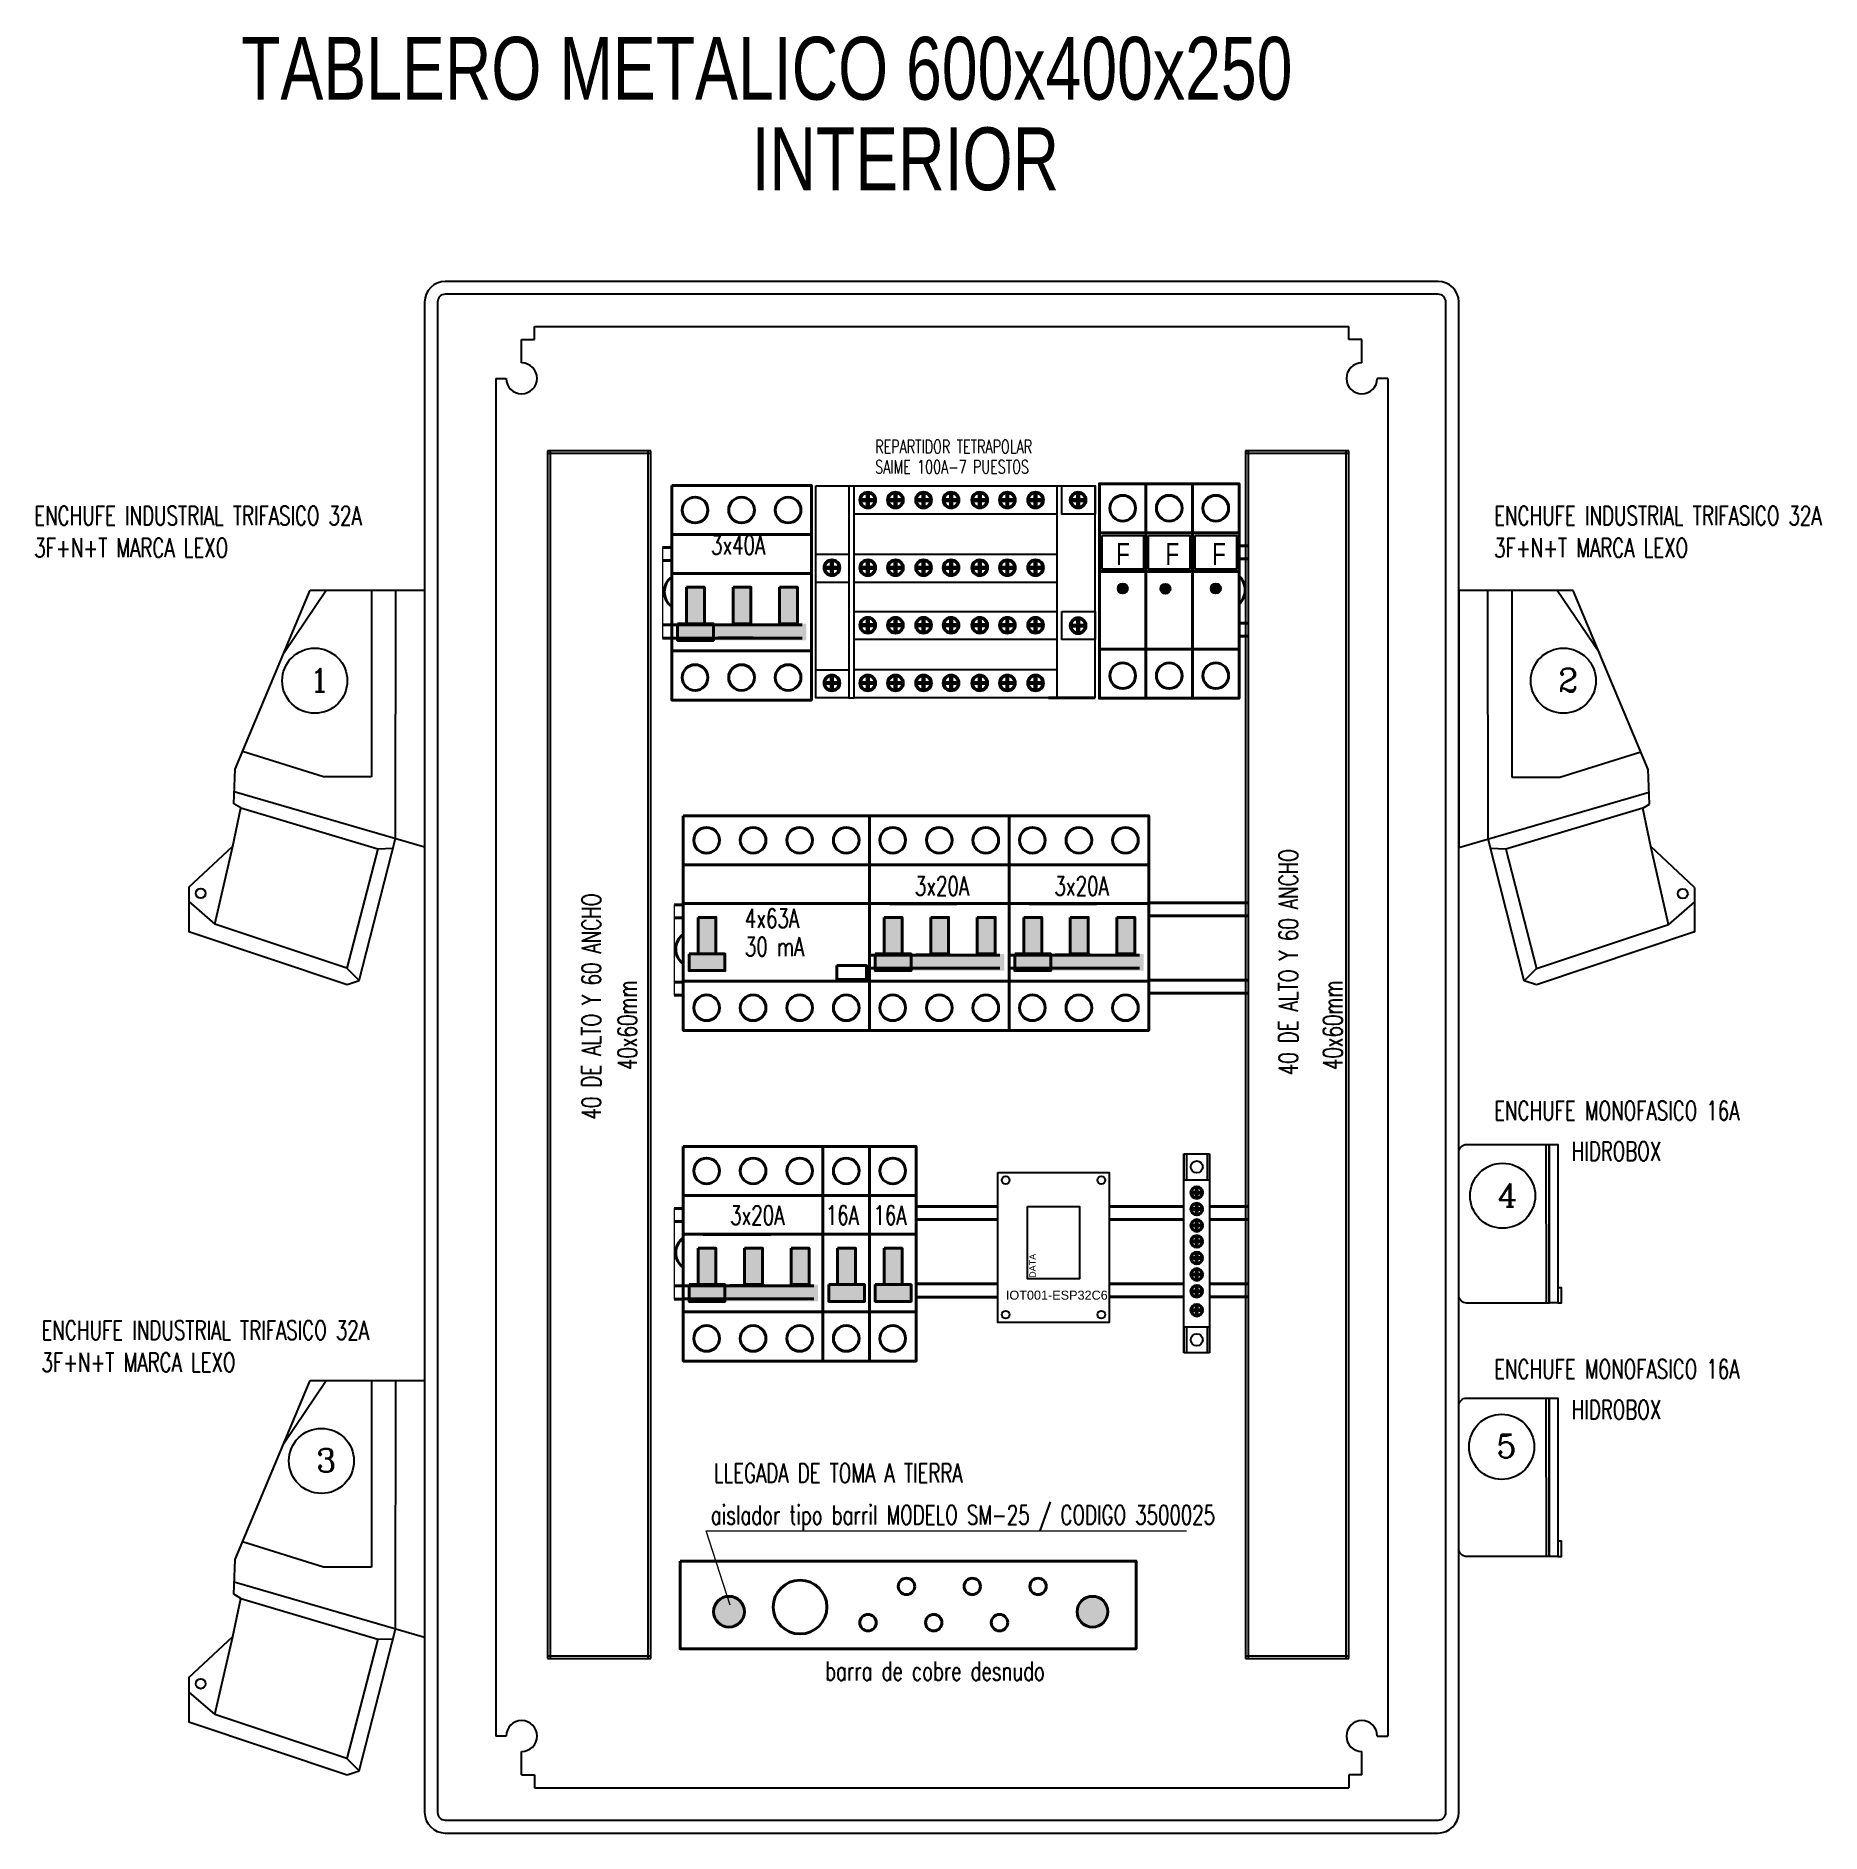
# Model space of a CAD drawing. Header units: millimetres. Extents: x 3529 to 4220, y 2390 to 3085.
import ezdxf

# ---------------------------------------------------------------- set-up
doc = ezdxf.new("R2010")
doc.units = ezdxf.units.MM
for name, color, linetype in [('A-TEXTOS', 1, 'Continuous'), ('Cotas 50', 11, 'Continuous'), ('D-VISTA', 3, 'Continuous'), ('electrico', 2, 'Continuous'), ('L-ARQ-EJES', 8, 'Continuous')]:
    doc.layers.add(name, color=color, linetype=linetype)
for name, color, linetype, lineweight in [('cielo', 3, 'Continuous', 18), ('COTA', 2, 'Continuous', 0), ('E-CANALIZ', 250, 'Continuous', 40)]:
    doc.layers.add(name, color=color, linetype=linetype, lineweight=lineweight)
doc.styles.add('ROMANC', font='romanc')
doc.styles.add('ROMANS', font='romans', dxfattribs={"width": 0.9})
doc.styles.get("Standard").update_dxf_attribs({"font": 'arial.ttf'})
doc.styles.add('Swis721 lt', font='swisscl.ttf')

msp = doc.modelspace()

# ---------------------------------------------------------------- texts
at = {"insert": (3913.29, 2604.7), "char_height": 2.5, "attachment_point": 1, "rotation": 90}
msp.add_mtext_dynamic_manual_height_columns('DATA', width=25.0379, gutter_width=12.5, heights=[0], dxfattribs=at)
at = {"color": 2, "insert": (3904.21, 2599.76), "char_height": 3.5, "attachment_point": 1}
msp.add_mtext_dynamic_manual_height_columns('IOT001-ESP32C6', width=35.7219, gutter_width=12.5, heights=[5.48], dxfattribs=at)
at = {"layer": 'A-TEXTOS', "color": 4, "attachment_point": 1, "style": 'Swis721 lt'}
for s, insert, char_height, width in [('TABLERO METALICO 600x400x250 ', (3608.39, 3084.57), 24.2771, 1473.3463), ('                             INTERIOR ', (3605.2, 3049.56), 24.2771, 1473.3463), ('F', (3946.86, 2888.9), 8.5, 515.6712), ('F', (3965.9, 2888.9), 8.5, 515.6712), ('F', (3983.99, 2888.9), 8.5, 515.6712)]:
    msp.add_mtext(s, dxfattribs=dict(at, insert=insert, char_height=char_height, width=width))
at = {"layer": 'COTA', "style": 'ROMANS', "width": 0.7}
for s, height, p in [('REPARTIDOR TETRAPOLAR', 5.1491, (3853.65, 2923.54)), ('SAIME 100A-7 PUESTOS ', 5.1491, (3853.65, 2915.73)), ('ENCHUFE INDUSTRIAL TRIFASICO 32A', 7.3559, (3528.38, 2895.75)), ('ENCHUFE INDUSTRIAL TRIFASICO 32A', 7.3559, (4093.07, 2895.75)), ('3x40A', 7.356, (3790.16, 2884.46)), ('3F+N+T MARCA LEXO', 7.3559, (3528.38, 2883.32)), ('3F+N+T MARCA LEXO', 7.3559, (4093.07, 2883.32)), ('3x20A', 7.356, (3869.03, 2752.56)), ('3x20A', 7.356, (3923.03, 2752.56)), ('4x63A', 7.356, (3803.26, 2740.03)), ('30 mA', 7.356, (3803.26, 2729.08)), ('ENCHUFE MONOFASICO 16A', 7.3559, (4093.07, 2665.66)), ('HIDROBOX', 7.356, (4123.04, 2649.98)), ('3x20A', 7.356, (3797.57, 2625.26)), ('16A', 7.356, (3834.54, 2625.26)), ('16A', 7.356, (3852.98, 2625.26)), ('ENCHUFE INDUSTRIAL TRIFASICO 32A', 7.3559, (3531.2, 2580.79)), ('3F+N+T MARCA LEXO', 7.3559, (3531.2, 2568.37)), ('ENCHUFE MONOFASICO 16A', 7.3559, (4093.07, 2565.73)), ('HIDROBOX', 7.356, (4123.04, 2550.05)), ('LLEGADA DE TOMA A TIERRA', 7.3559, (3791.24, 2525.54)), ('aislador tipo barril MODELO SM-25 / CODIGO 3500025', 7.3559, (3790.05, 2509.37)), ('barra de cobre desnudo', 7.3559, (3834.3, 2449.03))]:
    msp.add_text(s, height=height, dxfattribs=at).set_placement(p)
for s, height, p in [('40 DE ALTO Y 60 ANCHO', 7.3559, (4017.12, 2683.08)), ('40 DE ALTO Y 60 ANCHO', 7.3559, (3747.52, 2665.93)), ('40x60mm', 7.356, (3761.52, 2685.09)), ('40x60mm', 7.356, (4034.35, 2685.09))]:
    msp.add_text(s, height=height, rotation=90, dxfattribs=at).set_placement(p)
at = {"layer": 'electrico', "char_height": 8.95, "width": 164.2972, "attachment_point": 1, "style": 'ROMANC'}
for s, insert in [('1', (3634.91, 2840.32)), ('2', (4117.87, 2840.32)), ('4', (4094.39, 2641.18)), ('5', (4094.02, 2544.09)), ('3', (3637.5, 2538.63))]:
    msp.add_mtext(s, dxfattribs=dict(at, insert=insert))

# ---------------------------------------------------------------- hatches: boundary and pattern name
at = {"layer": 'D-VISTA', "ltscale": 0.05}
h = msp.add_hatch(color=1, dxfattribs=at)
h.dxf.hatch_style = 1
edge = h.paths.add_edge_path()
edge.add_arc((3949.4, 2871.26), 1.94, 0, 360)
h = msp.add_hatch(color=1, dxfattribs=at)
h.dxf.hatch_style = 1
edge = h.paths.add_edge_path()
edge.add_arc((3965.9, 2871.18), 1.94, 0, 360)
h = msp.add_hatch(color=1, dxfattribs=at)
h.dxf.hatch_style = 1
edge = h.paths.add_edge_path()
edge.add_arc((3985.4, 2871.26), 1.94, 0, 360)
at = {"layer": 'E-CANALIZ', "ltscale": 0.05}
h = msp.add_hatch(color=3, dxfattribs=at)
h.dxf.hatch_style = 1
h.paths.add_polyline_path([(3777.2, 2857.65), (3791.08, 2857.65), (3791.08, 2851.18), (3777.2, 2851.18)])
h.paths.add_polyline_path([(3780.67, 2871.75), (3787.61, 2871.75), (3787.61, 2857.65), (3780.67, 2857.65)])
h = msp.add_hatch(color=3, dxfattribs=at)
h.dxf.hatch_style = 1
h.paths.add_polyline_path([(3777.2, 2857.65), (3795.2, 2857.65), (3795.2, 2851.18), (3777.2, 2851.18)])
h.paths.add_polyline_path([(3780.67, 2871.75), (3787.61, 2871.75), (3787.61, 2857.65), (3780.67, 2857.65)])
h = msp.add_hatch(color=3, dxfattribs=at)
h.dxf.hatch_style = 1
h.paths.add_polyline_path([(3795.2, 2857.65), (3809.08, 2857.65), (3809.08, 2851.18), (3795.2, 2851.18)])
h.paths.add_polyline_path([(3798.67, 2871.75), (3805.61, 2871.75), (3805.61, 2857.65), (3798.67, 2857.65)])
h = msp.add_hatch(color=3, dxfattribs=at)
h.dxf.hatch_style = 1
h.paths.add_polyline_path([(3809.08, 2857.65), (3827.08, 2857.65), (3827.08, 2851.18), (3809.08, 2851.18)])
h.paths.add_polyline_path([(3816.67, 2871.75), (3823.61, 2871.75), (3823.61, 2857.65), (3816.67, 2857.65)])
h = msp.add_hatch(color=3, dxfattribs=at)
h.dxf.hatch_style = 1
h.paths.add_polyline_path([(3781.67, 2729.96), (3795.55, 2729.96), (3795.55, 2723.49), (3781.67, 2723.49)])
h.paths.add_polyline_path([(3785.14, 2744.05), (3792.08, 2744.05), (3792.08, 2729.96), (3785.14, 2729.96)])
h = msp.add_hatch(color=3, dxfattribs=at)
h.dxf.hatch_style = 1
h.paths.add_polyline_path([(3853.67, 2729.96), (3867.55, 2729.96), (3867.55, 2723.49), (3853.67, 2723.49)])
h.paths.add_polyline_path([(3857.14, 2744.05), (3864.08, 2744.05), (3864.08, 2729.96), (3857.14, 2729.96)])
h = msp.add_hatch(color=3, dxfattribs=at)
h.dxf.hatch_style = 1
h.paths.add_polyline_path([(3853.67, 2729.96), (3871.67, 2729.96), (3871.67, 2723.49), (3853.67, 2723.49)])
h.paths.add_polyline_path([(3857.14, 2744.05), (3864.08, 2744.05), (3864.08, 2729.96), (3857.14, 2729.96)])
h = msp.add_hatch(color=3, dxfattribs=at)
h.dxf.hatch_style = 1
h.paths.add_polyline_path([(3871.67, 2729.96), (3885.55, 2729.96), (3885.55, 2723.49), (3871.67, 2723.49)])
h.paths.add_polyline_path([(3875.14, 2744.05), (3882.08, 2744.05), (3882.08, 2729.96), (3875.14, 2729.96)])
h = msp.add_hatch(color=3, dxfattribs=at)
h.dxf.hatch_style = 1
h.paths.add_polyline_path([(3885.55, 2729.96), (3903.55, 2729.96), (3903.55, 2723.49), (3885.55, 2723.49)])
h.paths.add_polyline_path([(3893.14, 2744.05), (3900.08, 2744.05), (3900.08, 2729.96), (3893.14, 2729.96)])
h = msp.add_hatch(color=3, dxfattribs=at)
h.dxf.hatch_style = 1
h.paths.add_polyline_path([(3907.67, 2729.96), (3921.55, 2729.96), (3921.55, 2723.49), (3907.67, 2723.49)])
h.paths.add_polyline_path([(3911.14, 2744.05), (3918.08, 2744.05), (3918.08, 2729.96), (3911.14, 2729.96)])
h = msp.add_hatch(color=3, dxfattribs=at)
h.dxf.hatch_style = 1
h.paths.add_polyline_path([(3907.67, 2729.96), (3925.67, 2729.96), (3925.67, 2723.49), (3907.67, 2723.49)])
h.paths.add_polyline_path([(3911.14, 2744.05), (3918.08, 2744.05), (3918.08, 2729.96), (3911.14, 2729.96)])
h = msp.add_hatch(color=3, dxfattribs=at)
h.dxf.hatch_style = 1
h.paths.add_polyline_path([(3925.67, 2729.96), (3939.55, 2729.96), (3939.55, 2723.49), (3925.67, 2723.49)])
h.paths.add_polyline_path([(3929.14, 2744.05), (3936.08, 2744.05), (3936.08, 2729.96), (3929.14, 2729.96)])
h = msp.add_hatch(color=3, dxfattribs=at)
h.dxf.hatch_style = 1
h.paths.add_polyline_path([(3939.55, 2729.96), (3957.55, 2729.96), (3957.55, 2723.49), (3939.55, 2723.49)])
h.paths.add_polyline_path([(3947.14, 2744.05), (3954.08, 2744.05), (3954.08, 2729.96), (3947.14, 2729.96)])
h = msp.add_hatch(color=3, dxfattribs=at)
h.dxf.hatch_style = 1
h.paths.add_polyline_path([(3781.67, 2602.08), (3795.55, 2602.08), (3795.55, 2595.61), (3781.67, 2595.61)])
h.paths.add_polyline_path([(3785.14, 2616.18), (3792.08, 2616.18), (3792.08, 2602.08), (3785.14, 2602.08)])
h = msp.add_hatch(color=3, dxfattribs=at)
h.dxf.hatch_style = 1
h.paths.add_polyline_path([(3781.67, 2602.08), (3799.67, 2602.08), (3799.67, 2595.61), (3781.67, 2595.61)])
h.paths.add_polyline_path([(3785.14, 2616.18), (3792.08, 2616.18), (3792.08, 2602.08), (3785.14, 2602.08)])
h = msp.add_hatch(color=3, dxfattribs=at)
h.dxf.hatch_style = 1
h.paths.add_polyline_path([(3799.67, 2602.08), (3813.55, 2602.08), (3813.55, 2595.61), (3799.67, 2595.61)])
h.paths.add_polyline_path([(3803.14, 2616.18), (3810.08, 2616.18), (3810.08, 2602.08), (3803.14, 2602.08)])
h = msp.add_hatch(color=3, dxfattribs=at)
h.dxf.hatch_style = 1
h.paths.add_polyline_path([(3813.55, 2602.08), (3831.55, 2602.08), (3831.55, 2595.61), (3813.55, 2595.61)])
h.paths.add_polyline_path([(3821.14, 2616.18), (3828.08, 2616.18), (3828.08, 2602.08), (3821.14, 2602.08)])
h = msp.add_hatch(color=3, dxfattribs=at)
h.dxf.hatch_style = 1
h.paths.add_polyline_path([(3835.67, 2602.08), (3849.55, 2602.08), (3849.55, 2595.61), (3835.67, 2595.61)])
h.paths.add_polyline_path([(3839.14, 2616.18), (3846.08, 2616.18), (3846.08, 2602.08), (3839.14, 2602.08)])
h = msp.add_hatch(color=3, dxfattribs=at)
h.dxf.hatch_style = 1
h.paths.add_polyline_path([(3853.67, 2602.08), (3867.55, 2602.08), (3867.55, 2595.61), (3853.67, 2595.61)])
h.paths.add_polyline_path([(3857.14, 2616.18), (3864.08, 2616.18), (3864.08, 2602.08), (3857.14, 2602.08)])
h = msp.add_hatch(color=6, dxfattribs=at)
h.dxf.hatch_style = 1
edge = h.paths.add_edge_path()
edge.add_arc((3797.1, 2475.6), 5.95, 0, 360)
h = msp.add_hatch(color=6, dxfattribs=at)
h.dxf.hatch_style = 1
edge = h.paths.add_edge_path()
edge.add_arc((3937.7, 2475.6), 5.95, 0, 360)

# ---------------------------------------------------------------- linework, layer by layer
at = {"color": 4}
for points in [[(3901.13, 2645.48), (3944.13, 2645.48), (3944.13, 2587.48), (3901.13, 2587.48)], [(3912.63, 2632.31), (3932.63, 2632.31), (3932.63, 2604.31), (3912.63, 2604.31)]]:
    msp.add_lwpolyline(points, close=True, dxfattribs=at)
at = {"color": 6}
for centre in [(3904.13, 2642.48), (3941.13, 2642.48), (3904.13, 2590.48), (3941.13, 2590.48)]:
    msp.add_circle(centre, 1.5, dxfattribs=at)
at = {"layer": 'cielo', "color": 4, "ltscale": 0.05}
for p, q in [((3940.4, 2911.8), (3940.4, 2828.8)), ((3774.98, 2911.11), (3774.98, 2828.11)), ((3851.45, 2783.41), (3851.45, 2700.41)), ((3905.45, 2783.41), (3905.45, 2700.41)), ((3779.45, 2655.54), (3779.45, 2572.54)), ((3869.45, 2655.54), (3869.45, 2572.54))]:
    msp.add_line(p, q, dxfattribs=at)
at = {"layer": 'cielo', "color": 8, "ltscale": 0.05}
for p, q in [((3771.42, 2887.11), (3771.43, 2852.11)), ((3771.42, 2887.1), (3771.43, 2852.1)), ((3775.89, 2748.98), (3775.89, 2713.98)), ((3775.89, 2631.53), (3775.89, 2596.53)), ((3775.89, 2631.52), (3775.89, 2596.52))]:
    msp.add_line(p, q, dxfattribs=at)
at = {"layer": 'cielo', "color": 5, "ltscale": 0.05}
for p, q in [((3797.57, 2478.18), (3788.23, 2506.91)), ((3788.23, 2506.91), (3974.03, 2506.91))]:
    msp.add_line(p, q, dxfattribs=at)
at = {"layer": 'Cotas 50', "color": 4, "ltscale": 0.05}
for p, q in [((3830.7, 2910.97), (3938.7, 2910.97)), ((3830.7, 2828.97), (3830.7, 2910.97)), ((3938.7, 2828.97), (3938.7, 2910.97))]:
    msp.add_line(p, q, dxfattribs=at)
at = {"layer": 'Cotas 50', "color": 3, "ltscale": 0.05}
for p, q in [((3843.53, 2910.97), (3843.53, 2828.97)), ((3845.53, 2828.97), (3845.53, 2910.97)), ((3923.87, 2910.97), (3923.87, 2828.97)), ((3843.53, 2828.97), (3845.53, 2828.97))]:
    msp.add_line(p, q, dxfattribs=at)
at = {"layer": 'Cotas 50', "color": 30, "ltscale": 0.05}
for points in [[(3845.53, 2910.97), (3923.87, 2910.97), (3923.87, 2900.07), (3845.53, 2900.07)], [(3925.87, 2910.97), (3938.7, 2910.97), (3938.7, 2900.04), (3925.87, 2900.04)], [(3830.7, 2884.51), (3843.53, 2884.51), (3843.53, 2873.57), (3830.7, 2873.57)], [(3845.53, 2884.48), (3923.87, 2884.48), (3923.87, 2873.58), (3845.53, 2873.58)], [(3845.53, 2862.39), (3923.87, 2862.39), (3923.87, 2851.49), (3845.53, 2851.49)], [(3925.87, 2862.41), (3938.7, 2862.41), (3938.7, 2851.48), (3925.87, 2851.48)], [(3830.7, 2839.87), (3843.53, 2839.87), (3843.53, 2828.93), (3830.7, 2828.93)], [(3845.53, 2839.88), (3923.87, 2839.88), (3923.87, 2828.97), (3845.53, 2828.97)]]:
    msp.add_lwpolyline(points, close=True, dxfattribs=at)
at = {"layer": 'D-VISTA', "color": 8, "ltscale": 0.05}
for p, q in [((4071.39, 2990.02), (3687.39, 2990.02)), ((3679.39, 2982.02), (3679.39, 2398.02)), ((3684.39, 2982.02), (3684.39, 2398.02)), ((4071.39, 2985.02), (3687.39, 2985.02)), ((4074.39, 2398.02), (4074.39, 2982.02)), ((4079.39, 2398.02), (4079.39, 2982.02)), ((3774.98, 2852.11), (3774.98, 2887.11)), ((3774.98, 2852.11), (3774.98, 2887.11)), ((3774.98, 2852.11), (3774.98, 2852.11)), ((3774.98, 2852.11), (3774.98, 2852.11)), ((3851.45, 2724.41), (3851.45, 2759.41)), ((3851.45, 2724.41), (3851.45, 2759.41)), ((3905.45, 2724.41), (3905.45, 2759.41)), ((3905.45, 2724.41), (3905.45, 2759.41)), ((3851.45, 2724.41), (3851.45, 2724.41)), ((3851.45, 2724.41), (3851.45, 2724.41)), ((3905.45, 2724.41), (3905.45, 2724.41)), ((3905.45, 2724.41), (3905.45, 2724.41)), ((3779.45, 2596.54), (3779.45, 2631.54)), ((3779.45, 2596.54), (3779.45, 2631.54)), ((3779.45, 2596.54), (3779.45, 2596.54)), ((3779.45, 2596.54), (3779.45, 2596.54)), ((3687.39, 2395.02), (4071.39, 2395.02)), ((3687.39, 2390.02), (4071.39, 2390.02))]:
    msp.add_line(p, q, dxfattribs=at)
at = {"layer": 'D-VISTA', "color": 40, "ltscale": 0.05}
for p, q in [((3716.89, 2958.49), (3716.89, 2967.52)), ((3716.89, 2967.52), (3721.89, 2967.52)), ((3721.89, 2972.52), (4036.89, 2972.52)), ((3721.89, 2967.52), (3721.89, 2972.52)), ((4036.89, 2967.52), (4036.89, 2972.52)), ((4041.89, 2967.52), (4036.89, 2967.52)), ((4041.89, 2958.49), (4041.89, 2967.52)), ((3706.89, 2952.52), (3706.89, 2427.52)), ((3706.89, 2952.52), (3706.89, 2952.52)), ((3706.89, 2952.52), (3710.91, 2952.52)), ((4051.89, 2952.52), (4047.87, 2952.52)), ((4051.89, 2952.52), (4051.89, 2427.52)), ((3828.98, 2887.11), (3828.99, 2852.11)), ((3828.98, 2833.61), (3828.98, 2839.61)), ((3905.45, 2759.41), (3905.45, 2724.41)), ((3959.45, 2759.41), (3959.45, 2724.41)), ((3905.45, 2705.91), (3905.45, 2711.91)), ((3959.45, 2705.91), (3959.45, 2711.91)), ((3869.45, 2643.68), (3869.45, 2650.68)), ((3978.03, 2637.87), (3978.03, 2637.51)), ((3978.03, 2631.48), (3978.03, 2631.11)), ((3978.03, 2625.12), (3978.03, 2624.76)), ((3978.03, 2618.97), (3978.03, 2618.6)), ((3978.03, 2612.55), (3978.03, 2612.19)), ((3978.03, 2606.18), (3978.03, 2605.81)), ((3869.45, 2597.12), (3869.45, 2604.12)), ((3978.03, 2599.7), (3978.03, 2599.33)), ((3978.03, 2592.38), (3978.03, 2592.02)), ((3833.45, 2578.04), (3833.45, 2584.04)), ((3869.45, 2577.69), (3869.45, 2584.69)), ((3710.91, 2427.52), (3706.89, 2427.52)), ((4047.87, 2427.52), (4051.89, 2427.52)), ((3716.89, 2412.52), (3716.89, 2421.54)), ((4041.89, 2412.52), (4041.89, 2421.54)), ((3716.89, 2412.52), (3721.89, 2412.52)), ((3721.89, 2412.52), (3721.89, 2407.52)), ((4041.89, 2412.52), (4036.89, 2412.52)), ((4036.89, 2412.52), (4036.89, 2407.52)), ((3721.89, 2407.52), (4036.89, 2407.52))]:
    msp.add_line(p, q, dxfattribs=at)
at = {"layer": 'D-VISTA', "color": 251, "ltscale": 0.05}
for p, q in [((3766.89, 2924.52), (3726.89, 2924.52)), ((3726.89, 2924.52), (3726.89, 2457.52)), ((3766.89, 2923.52), (3726.89, 2923.52)), ((3727.89, 2924.52), (3727.89, 2457.52)), ((3765.89, 2457.52), (3765.89, 2924.52)), ((3766.89, 2457.52), (3766.89, 2924.52)), ((4036.89, 2924.52), (3996.89, 2924.52)), ((3996.89, 2924.52), (3996.89, 2457.52)), ((4036.89, 2923.52), (3996.89, 2923.52)), ((3997.89, 2924.52), (3997.89, 2457.52)), ((4035.89, 2457.52), (4035.89, 2924.52)), ((4036.89, 2457.52), (4036.89, 2924.52)), ((3774.98, 2852.11), (3774.98, 2852.11)), ((3910.42, 2852.03), (3910.42, 2852.03)), ((3928.42, 2852.03), (3928.42, 2852.03)), ((3996.89, 2784.67), (3996.89, 2744.67)), ((3851.45, 2724.41), (3851.45, 2724.41)), ((3905.45, 2724.41), (3905.45, 2724.41)), ((3779.45, 2596.54), (3779.45, 2596.54)), ((3869.45, 2596.54), (3869.45, 2596.54)), ((3726.89, 2458.52), (3766.89, 2458.52)), ((3726.89, 2457.52), (3766.89, 2457.52)), ((3996.89, 2458.52), (4036.89, 2458.52)), ((3996.89, 2457.52), (4036.89, 2457.52))]:
    msp.add_line(p, q, dxfattribs=at)
at = {"layer": 'D-VISTA', "color": 2, "ltscale": 0.05}
for p, q in [((3828.98, 2833.61), (3828.98, 2905.61)), ((3905.45, 2705.91), (3905.45, 2777.91)), ((3959.45, 2705.91), (3959.45, 2777.91))]:
    msp.add_line(p, q, dxfattribs=at)
at = {"layer": 'D-VISTA', "ltscale": 0.05}
for p, q in [((3973.03, 2652.61), (3983.03, 2652.61)), ((3973.03, 2575.73), (3973.03, 2652.61)), ((3973.03, 2652.61), (3973.03, 2642.61)), ((3973.03, 2652.61), (3974.03, 2652.61)), ((3974.03, 2652.61), (3974.03, 2642.61)), ((3982.03, 2652.61), (3982.03, 2642.61)), ((3982.03, 2652.61), (3983.03, 2652.61)), ((3983.03, 2652.61), (3983.03, 2575.73)), ((3983.03, 2652.61), (3983.03, 2642.61)), ((3973.03, 2642.61), (3983.03, 2642.61)), ((3973.03, 2575.73), (3973.03, 2585.73)), ((3973.03, 2585.73), (3983.03, 2585.73)), ((3973.03, 2585.73), (3973.03, 2575.73)), ((3973.03, 2585.73), (3974.03, 2585.73)), ((3974.03, 2585.73), (3974.03, 2575.73)), ((3982.03, 2585.73), (3982.03, 2575.73)), ((3982.03, 2585.73), (3983.03, 2585.73)), ((3983.03, 2585.73), (3983.03, 2575.73)), ((3983.03, 2575.73), (3973.03, 2575.73))]:
    msp.add_line(p, q, dxfattribs=at)
at = {"layer": 'D-VISTA', "color": 4, "ltscale": 0.05}
for points in [[(3940.4, 2892.8), (3958.4, 2892.8), (3958.4, 2877.8), (3940.4, 2877.8)], [(3941.4, 2891.8), (3957.4, 2891.8), (3957.4, 2878.8), (3941.4, 2878.8)], [(3958.4, 2892.8), (3976.4, 2892.8), (3976.4, 2877.8), (3958.4, 2877.8)], [(3959.4, 2891.8), (3975.4, 2891.8), (3975.4, 2878.8), (3959.4, 2878.8)], [(3976.4, 2892.73), (3994.4, 2892.73), (3994.4, 2877.73), (3976.4, 2877.73)], [(3977.4, 2891.73), (3993.4, 2891.73), (3993.4, 2878.73), (3977.4, 2878.73)]]:
    msp.add_lwpolyline(points, close=True, dxfattribs=at)
at = {"layer": 'D-VISTA', "color": 1, "ltscale": 0.05}
for centre in [(3949.4, 2871.26), (3965.9, 2871.18), (3985.4, 2871.26)]:
    msp.add_circle(centre, 1.94, dxfattribs=at)
at = {"layer": 'D-VISTA', "lineweight": 25, "ltscale": 5}
for centre in [(3636.88, 2835.61), (4119.84, 2835.61), (4096.36, 2636.46), (4095.98, 2539.38), (3639.47, 2533.91)]:
    msp.add_circle(centre, 12.59, dxfattribs=at)
at = {"layer": 'D-VISTA', "color": 251, "ltscale": 0.05}
for centre in [(3978.03, 2647.61), (3978.03, 2580.73)]:
    msp.add_circle(centre, 2.32, dxfattribs=at)
at = {"layer": 'D-VISTA', "color": 8, "ltscale": 0.05}
for centre, radius, start, end in [((3687.39, 2982.02), 8, 90, 180), ((4071.39, 2982.02), 8, 0, 90), ((3687.39, 2982.02), 3, 90, 180), ((4071.39, 2982.02), 3, 0, 90), ((3687.39, 2398.02), 8, 180, 270), ((3687.39, 2398.02), 3, 180, 270), ((4071.39, 2398.02), 8, 270, 0), ((4071.39, 2398.02), 3, 270, 0)]:
    msp.add_arc(centre, radius, start, end, dxfattribs=at)
at = {"layer": 'D-VISTA', "color": 40, "ltscale": 0.05}
for centre, start, end in [((3716.89, 2952.52), 180, 90), ((4041.89, 2952.52), 90, 0), ((3716.89, 2427.52), 270, 180), ((4041.89, 2427.52), 0, 270)]:
    msp.add_arc(centre, 5.98, start, end, dxfattribs=at)
at = {"layer": 'E-CANALIZ', "color": 4, "ltscale": 0.05}
for p, q in [((3940.4, 2911.8), (3940.4, 2828.8)), ((3940.4, 2911.8), (3940.4, 2892.8)), ((3958.4, 2911.8), (3958.4, 2892.8)), ((3958.4, 2911.8), (3958.4, 2892.8)), ((3958.4, 2911.8), (3958.4, 2828.8)), ((3958.4, 2911.8), (3958.4, 2892.8)), ((3976.4, 2911.8), (3976.4, 2892.8)), ((3976.4, 2911.8), (3976.4, 2892.8)), ((3976.4, 2911.8), (3976.4, 2828.8)), ((3976.4, 2911.8), (3976.4, 2892.8)), ((3976.4, 2911.8), (3976.4, 2828.8)), ((3976.4, 2911.8), (3976.4, 2828.8)), ((3976.4, 2911.8), (3976.4, 2892.8)), ((3994.4, 2911.8), (3994.4, 2892.8)), ((3994.4, 2911.8), (3994.4, 2892.8)), ((3994.4, 2911.8), (3994.4, 2828.8)), ((3994.4, 2911.8), (3994.4, 2892.8)), ((3994.4, 2911.8), (3994.4, 2892.8)), ((3994.4, 2911.8), (3994.4, 2892.8)), ((3994.4, 2911.8), (3994.4, 2828.8)), ((3994.4, 2911.8), (3994.4, 2892.8)), ((3994.4, 2911.8), (3994.4, 2892.8)), ((3994.4, 2911.8), (3994.4, 2892.8)), ((3994.4, 2911.8), (3994.4, 2828.8)), ((3994.4, 2911.8), (3994.4, 2892.8)), ((3994.4, 2911.8), (3994.4, 2828.8)), ((3994.4, 2911.8), (3994.4, 2892.8)), ((3994.4, 2911.8), (3994.4, 2892.8)), ((3994.4, 2911.8), (3994.4, 2828.8)), ((3994.4, 2911.8), (3994.4, 2892.8)), ((3994.4, 2911.8), (3994.4, 2828.8)), ((3774.98, 2911.11), (3774.98, 2828.11)), ((3774.98, 2911.11), (3774.98, 2892.11)), ((3774.98, 2911.11), (3774.98, 2892.11)), ((3774.98, 2911.11), (3774.98, 2892.11)), ((3774.98, 2911.11), (3774.98, 2892.11)), ((3774.98, 2911.11), (3792.98, 2911.11)), ((3828.98, 2911.11), (3828.98, 2828.11)), ((3828.98, 2911.11), (3828.98, 2892.11)), ((3828.98, 2911.11), (3828.98, 2828.11)), ((3828.98, 2911.11), (3828.98, 2892.11)), ((3828.98, 2911.11), (3828.98, 2892.11)), ((3828.98, 2911.11), (3828.98, 2828.11)), ((3828.98, 2911.11), (3828.98, 2892.11)), ((3828.98, 2911.11), (3828.98, 2828.11)), ((3828.98, 2911.11), (3828.98, 2892.11)), ((3828.98, 2911.11), (3828.98, 2892.11)), ((3828.98, 2911.11), (3828.98, 2828.11)), ((3828.98, 2911.11), (3828.98, 2892.11)), ((3828.98, 2911.11), (3828.98, 2892.11)), ((3828.98, 2911.11), (3828.98, 2892.11)), ((3828.98, 2911.11), (3828.98, 2892.11)), ((3828.98, 2911.11), (3828.98, 2892.11)), ((3828.98, 2911.11), (3828.98, 2828.11)), ((3828.98, 2911.11), (3828.98, 2892.11)), ((3774.98, 2892.11), (3792.98, 2892.11)), ((3774.98, 2892.11), (3774.98, 2877.11)), ((3774.98, 2892.11), (3792.98, 2892.11)), ((3792.98, 2892.11), (3810.98, 2892.11)), ((3810.98, 2892.11), (3828.98, 2892.11)), ((3828.98, 2892.11), (3828.98, 2877.11)), ((3828.98, 2892.11), (3828.98, 2877.11)), ((3828.98, 2892.11), (3828.98, 2877.11)), ((3828.98, 2892.11), (3828.98, 2877.11)), ((3828.98, 2892.11), (3828.98, 2877.11)), ((3828.98, 2892.11), (3828.98, 2877.11)), ((3828.98, 2892.11), (3828.98, 2877.11)), ((3940.4, 2892.8), (3958.4, 2892.8)), ((3940.4, 2892.8), (3940.4, 2877.8)), ((3958.4, 2892.8), (3958.4, 2877.8)), ((3958.4, 2892.8), (3976.4, 2892.8)), ((3958.4, 2892.8), (3958.4, 2877.8)), ((3976.4, 2892.8), (3976.4, 2877.8)), ((3976.4, 2892.8), (3976.4, 2877.8)), ((3976.4, 2892.8), (3994.4, 2892.8)), ((3976.4, 2892.8), (3976.4, 2877.8)), ((3994.4, 2892.8), (3994.4, 2877.8)), ((3994.4, 2892.8), (3994.4, 2877.8)), ((3994.4, 2892.8), (3994.4, 2877.8)), ((3994.4, 2892.8), (3994.4, 2877.8)), ((3994.4, 2892.8), (3994.4, 2877.8)), ((3994.4, 2892.8), (3994.4, 2877.8)), ((3994.4, 2892.8), (3994.4, 2877.8)), ((3994.4, 2892.8), (3994.4, 2877.8)), ((3774.98, 2877.11), (3792.98, 2877.11)), ((3774.98, 2877.11), (3774.98, 2828.11)), ((3774.98, 2877.11), (3792.98, 2877.11)), ((3792.98, 2877.11), (3810.98, 2877.11)), ((3810.98, 2877.11), (3828.98, 2877.11)), ((3828.98, 2877.11), (3828.98, 2828.11)), ((3828.98, 2877.11), (3828.98, 2828.11)), ((3828.98, 2877.11), (3828.98, 2828.11)), ((3828.98, 2877.11), (3828.98, 2828.11)), ((3940.4, 2877.8), (3958.4, 2877.8)), ((3958.4, 2877.8), (3958.4, 2828.8)), ((3958.4, 2877.8), (3976.4, 2877.8)), ((3976.4, 2877.8), (3976.4, 2828.8)), ((3976.4, 2877.8), (3994.4, 2877.8)), ((3994.4, 2877.8), (3994.4, 2828.8)), ((3994.4, 2877.8), (3994.4, 2828.8)), ((3994.4, 2877.8), (3994.4, 2828.8)), ((3994.4, 2877.8), (3994.4, 2828.8)), ((3920.7, 2828.97), (3938.7, 2828.97)), ((3920.7, 2828.97), (3938.7, 2828.97)), ((3940.4, 2828.8), (3958.4, 2828.8)), ((3958.4, 2828.8), (3976.4, 2828.8)), ((3976.4, 2828.8), (3994.4, 2828.8)), ((3774.98, 2828.11), (3792.98, 2828.11)), ((3774.98, 2828.11), (3792.98, 2828.11)), ((3792.98, 2828.11), (3810.98, 2828.11)), ((3810.98, 2828.11), (3828.98, 2828.11)), ((3779.45, 2783.41), (3779.45, 2700.41)), ((3779.45, 2783.41), (3779.45, 2764.41)), ((3779.45, 2783.41), (3779.45, 2700.41)), ((3779.45, 2783.41), (3779.45, 2764.41)), ((3779.45, 2783.41), (3779.45, 2764.41)), ((3779.45, 2783.41), (3779.45, 2700.41)), ((3779.45, 2783.41), (3779.45, 2764.41)), ((3779.45, 2783.41), (3779.45, 2700.41)), ((3779.45, 2783.41), (3779.45, 2764.41)), ((3779.45, 2783.41), (3779.45, 2764.41)), ((3779.45, 2783.41), (3779.45, 2700.41)), ((3779.45, 2783.41), (3779.45, 2764.41)), ((3779.45, 2783.41), (3779.45, 2764.41)), ((3779.45, 2783.41), (3779.45, 2764.41)), ((3779.45, 2783.41), (3779.45, 2764.41)), ((3779.45, 2783.41), (3779.45, 2764.41)), ((3779.45, 2783.41), (3779.45, 2700.41)), ((3779.45, 2783.41), (3779.45, 2764.41)), ((3851.45, 2783.41), (3851.45, 2764.41)), ((3851.45, 2783.41), (3851.45, 2764.41)), ((3851.45, 2783.41), (3851.45, 2700.41)), ((3851.45, 2783.41), (3851.45, 2764.41)), ((3851.45, 2783.41), (3851.45, 2764.41)), ((3851.45, 2783.41), (3851.45, 2764.41)), ((3851.45, 2783.41), (3851.45, 2700.41)), ((3851.45, 2783.41), (3851.45, 2764.41)), ((3851.45, 2783.41), (3851.45, 2700.41)), ((3851.45, 2783.41), (3851.45, 2764.41)), ((3851.45, 2783.41), (3851.45, 2764.41)), ((3851.45, 2783.41), (3851.45, 2764.41)), ((3851.45, 2783.41), (3851.45, 2764.41)), ((3851.45, 2783.41), (3869.45, 2783.41)), ((3905.45, 2783.41), (3905.45, 2700.41)), ((3905.45, 2783.41), (3905.45, 2764.41)), ((3905.45, 2783.41), (3905.45, 2700.41)), ((3905.45, 2783.41), (3905.45, 2764.41)), ((3905.45, 2783.41), (3905.45, 2764.41)), ((3905.45, 2783.41), (3905.45, 2700.41)), ((3905.45, 2783.41), (3905.45, 2764.41)), ((3905.45, 2783.41), (3905.45, 2700.41)), ((3905.45, 2783.41), (3905.45, 2764.41)), ((3905.45, 2783.41), (3905.45, 2764.41)), ((3905.45, 2783.41), (3905.45, 2700.41)), ((3905.45, 2783.41), (3905.45, 2764.41)), ((3905.45, 2783.41), (3905.45, 2764.41)), ((3905.45, 2783.41), (3905.45, 2764.41)), ((3905.45, 2783.41), (3905.45, 2764.41)), ((3905.45, 2783.41), (3905.45, 2764.41)), ((3905.45, 2783.41), (3905.45, 2700.41)), ((3905.45, 2783.41), (3905.45, 2764.41)), ((3905.45, 2783.41), (3905.45, 2700.41)), ((3905.45, 2783.41), (3905.45, 2764.41)), ((3905.45, 2783.41), (3905.45, 2764.41)), ((3905.45, 2783.41), (3905.45, 2764.41)), ((3905.45, 2783.41), (3905.45, 2764.41)), ((3905.45, 2783.41), (3923.45, 2783.41)), ((3959.45, 2783.41), (3959.45, 2700.41)), ((3959.45, 2783.41), (3959.45, 2764.41)), ((3959.45, 2783.41), (3959.45, 2700.41)), ((3959.45, 2783.41), (3959.45, 2764.41)), ((3959.45, 2783.41), (3959.45, 2764.41)), ((3959.45, 2783.41), (3959.45, 2700.41)), ((3959.45, 2783.41), (3959.45, 2764.41)), ((3959.45, 2783.41), (3959.45, 2700.41)), ((3959.45, 2783.41), (3959.45, 2764.41)), ((3959.45, 2783.41), (3959.45, 2764.41)), ((3959.45, 2783.41), (3959.45, 2700.41)), ((3959.45, 2783.41), (3959.45, 2764.41)), ((3959.45, 2783.41), (3959.45, 2764.41)), ((3959.45, 2783.41), (3959.45, 2764.41)), ((3959.45, 2783.41), (3959.45, 2764.41)), ((3959.45, 2783.41), (3959.45, 2764.41)), ((3959.45, 2783.41), (3959.45, 2700.41)), ((3959.45, 2783.41), (3959.45, 2764.41)), ((3779.45, 2764.41), (3779.45, 2749.41)), ((3779.45, 2764.41), (3779.45, 2749.41)), ((3779.45, 2764.41), (3779.45, 2749.41)), ((3779.45, 2764.41), (3779.45, 2749.41)), ((3779.45, 2764.41), (3779.45, 2749.41)), ((3779.45, 2764.41), (3779.45, 2749.41)), ((3779.45, 2764.41), (3779.45, 2749.41)), ((3779.45, 2764.41), (3779.45, 2749.41)), ((3779.45, 2764.41), (3797.45, 2764.41)), ((3797.45, 2764.41), (3815.45, 2764.41)), ((3815.45, 2764.41), (3833.45, 2764.41)), ((3833.45, 2764.41), (3851.45, 2764.41)), ((3851.45, 2764.41), (3851.45, 2749.41)), ((3851.45, 2764.41), (3851.45, 2749.41)), ((3851.45, 2764.41), (3851.45, 2749.41)), ((3851.45, 2764.41), (3851.45, 2749.41)), ((3851.45, 2764.41), (3869.45, 2764.41)), ((3851.45, 2764.41), (3851.45, 2749.41)), ((3851.45, 2764.41), (3869.45, 2764.41)), ((3869.45, 2764.41), (3887.45, 2764.41)), ((3887.45, 2764.41), (3905.45, 2764.41)), ((3905.45, 2764.41), (3905.45, 2749.41)), ((3905.45, 2764.41), (3905.45, 2749.41)), ((3905.45, 2764.41), (3905.45, 2749.41)), ((3905.45, 2764.41), (3905.45, 2749.41)), ((3905.45, 2764.41), (3905.45, 2749.41)), ((3905.45, 2764.41), (3905.45, 2749.41)), ((3905.45, 2764.41), (3905.45, 2749.41)), ((3905.45, 2764.41), (3923.45, 2764.41)), ((3905.45, 2764.41), (3905.45, 2749.41)), ((3905.45, 2764.41), (3923.45, 2764.41)), ((3923.45, 2764.41), (3941.45, 2764.41)), ((3941.45, 2764.41), (3959.45, 2764.41)), ((3959.45, 2764.41), (3959.45, 2749.41)), ((3959.45, 2764.41), (3959.45, 2749.41)), ((3959.45, 2764.41), (3959.45, 2749.41)), ((3959.45, 2764.41), (3959.45, 2749.41)), ((3959.45, 2764.41), (3959.45, 2749.41)), ((3959.45, 2764.41), (3959.45, 2749.41)), ((3959.45, 2764.41), (3959.45, 2749.41)), ((3779.45, 2749.41), (3779.45, 2700.41)), ((3779.45, 2749.41), (3779.45, 2700.41)), ((3779.45, 2749.41), (3779.45, 2700.41)), ((3779.45, 2749.41), (3779.45, 2700.41)), ((3779.45, 2749.41), (3797.45, 2749.41)), ((3797.45, 2749.41), (3815.45, 2749.41)), ((3815.45, 2749.41), (3833.45, 2749.41)), ((3833.45, 2749.41), (3851.45, 2749.41)), ((3851.45, 2749.41), (3851.45, 2700.41)), ((3851.45, 2749.41), (3851.45, 2700.41)), ((3851.45, 2749.41), (3869.45, 2749.41)), ((3851.45, 2749.41), (3851.45, 2700.41)), ((3851.45, 2749.41), (3869.45, 2749.41)), ((3869.45, 2749.41), (3887.45, 2749.41)), ((3887.45, 2749.41), (3905.45, 2749.41)), ((3905.45, 2749.41), (3905.45, 2700.41)), ((3905.45, 2749.41), (3905.45, 2700.41)), ((3905.45, 2749.41), (3905.45, 2700.41)), ((3905.45, 2749.41), (3905.45, 2700.41)), ((3905.45, 2749.41), (3923.45, 2749.41)), ((3905.45, 2749.41), (3905.45, 2700.41)), ((3905.45, 2749.41), (3923.45, 2749.41)), ((3923.45, 2749.41), (3941.45, 2749.41)), ((3941.45, 2749.41), (3959.45, 2749.41)), ((3959.45, 2749.41), (3959.45, 2700.41)), ((3959.45, 2749.41), (3959.45, 2700.41)), ((3959.45, 2749.41), (3959.45, 2700.41)), ((3959.45, 2749.41), (3959.45, 2700.41)), ((3779.45, 2700.41), (3797.45, 2700.41)), ((3797.45, 2700.41), (3815.45, 2700.41)), ((3815.45, 2700.41), (3833.45, 2700.41)), ((3833.45, 2700.41), (3851.45, 2700.41)), ((3851.45, 2700.41), (3869.45, 2700.41)), ((3851.45, 2700.41), (3869.45, 2700.41)), ((3869.45, 2700.41), (3887.45, 2700.41)), ((3887.45, 2700.41), (3905.45, 2700.41)), ((3905.45, 2700.41), (3923.45, 2700.41)), ((3905.45, 2700.41), (3923.45, 2700.41)), ((3923.45, 2700.41), (3941.45, 2700.41)), ((3941.45, 2700.41), (3959.45, 2700.41)), ((3779.45, 2655.54), (3779.45, 2572.54)), ((3779.45, 2655.54), (3779.45, 2636.54)), ((3779.45, 2655.54), (3779.45, 2636.54)), ((3779.45, 2655.54), (3779.45, 2636.54)), ((3779.45, 2655.54), (3779.45, 2636.54)), ((3779.45, 2655.54), (3797.45, 2655.54)), ((3833.45, 2655.54), (3833.45, 2572.54)), ((3833.45, 2655.54), (3833.45, 2636.54)), ((3833.45, 2655.54), (3833.45, 2572.54)), ((3833.45, 2655.54), (3833.45, 2636.54)), ((3833.45, 2655.54), (3833.45, 2636.54)), ((3833.45, 2655.54), (3833.45, 2572.54)), ((3833.45, 2655.54), (3833.45, 2636.54)), ((3833.45, 2655.54), (3833.45, 2572.54)), ((3833.45, 2655.54), (3833.45, 2636.54)), ((3833.45, 2655.54), (3833.45, 2636.54)), ((3833.45, 2655.54), (3833.45, 2572.54)), ((3833.45, 2655.54), (3833.45, 2636.54)), ((3833.45, 2655.54), (3833.45, 2636.54)), ((3833.45, 2655.54), (3833.45, 2636.54)), ((3833.45, 2655.54), (3833.45, 2636.54)), ((3833.45, 2655.54), (3833.45, 2636.54)), ((3833.45, 2655.54), (3833.45, 2572.54)), ((3833.45, 2655.54), (3833.45, 2636.54)), ((3869.45, 2655.54), (3869.45, 2572.54)), ((3869.45, 2655.54), (3869.45, 2636.54)), ((3869.45, 2655.54), (3869.45, 2572.54)), ((3869.45, 2655.54), (3869.45, 2636.54)), ((3869.45, 2655.54), (3869.45, 2636.54)), ((3869.45, 2655.54), (3869.45, 2572.54)), ((3869.45, 2655.54), (3869.45, 2636.54)), ((3869.45, 2655.54), (3869.45, 2636.54)), ((3869.45, 2655.54), (3869.45, 2636.54)), ((3869.45, 2655.54), (3869.45, 2636.54)), ((3869.45, 2655.54), (3869.45, 2636.54)), ((3869.45, 2655.54), (3869.45, 2572.54)), ((3869.45, 2655.54), (3869.45, 2636.54)), ((3869.45, 2655.54), (3869.45, 2572.54)), ((3869.45, 2655.54), (3869.45, 2636.54)), ((3869.45, 2655.54), (3869.45, 2636.54)), ((3869.45, 2655.54), (3869.45, 2572.54)), ((3869.45, 2655.54), (3869.45, 2636.54)), ((3869.45, 2655.54), (3869.45, 2572.54)), ((3869.45, 2655.54), (3869.45, 2572.54)), ((3869.45, 2655.54), (3869.45, 2636.54)), ((3869.45, 2655.54), (3869.45, 2636.54)), ((3869.45, 2655.54), (3869.45, 2572.54)), ((3869.45, 2655.54), (3869.45, 2636.54)), ((3869.45, 2655.54), (3869.45, 2636.54)), ((3869.45, 2655.54), (3869.45, 2636.54)), ((3869.45, 2655.54), (3869.45, 2636.54)), ((3869.45, 2655.54), (3869.45, 2636.54)), ((3869.45, 2655.54), (3869.45, 2572.54)), ((3869.45, 2655.54), (3869.45, 2636.54)), ((3869.45, 2655.54), (3869.45, 2572.54)), ((3869.45, 2655.54), (3869.45, 2636.54)), ((3869.45, 2655.54), (3869.45, 2636.54)), ((3869.45, 2655.54), (3869.45, 2572.54)), ((3869.45, 2655.54), (3869.45, 2636.54)), ((3869.45, 2655.54), (3869.45, 2572.54)), ((3779.45, 2636.54), (3797.45, 2636.54)), ((3779.45, 2636.54), (3779.45, 2621.54)), ((3779.45, 2636.54), (3797.45, 2636.54)), ((3797.45, 2636.54), (3815.45, 2636.54)), ((3815.45, 2636.54), (3833.45, 2636.54)), ((3833.45, 2636.54), (3851.45, 2636.54)), ((3833.45, 2636.54), (3833.45, 2621.54)), ((3833.45, 2636.54), (3833.45, 2621.54)), ((3833.45, 2636.54), (3833.45, 2621.54)), ((3833.45, 2636.54), (3833.45, 2621.54)), ((3833.45, 2636.54), (3833.45, 2621.54)), ((3833.45, 2636.54), (3833.45, 2621.54)), ((3833.45, 2636.54), (3833.45, 2621.54)), ((3851.45, 2636.54), (3869.45, 2636.54)), ((3869.45, 2636.54), (3869.45, 2621.54)), ((3869.45, 2636.54), (3869.45, 2621.54)), ((3869.45, 2636.54), (3869.45, 2621.54)), ((3869.45, 2636.54), (3869.45, 2621.54)), ((3869.45, 2636.54), (3869.45, 2621.54)), ((3869.45, 2636.54), (3869.45, 2621.54)), ((3869.45, 2636.54), (3869.45, 2621.54)), ((3869.45, 2636.54), (3869.45, 2621.54)), ((3869.45, 2636.54), (3869.45, 2621.54)), ((3869.45, 2636.54), (3869.45, 2621.54)), ((3869.45, 2636.54), (3869.45, 2621.54)), ((3869.45, 2636.54), (3869.45, 2621.54)), ((3869.45, 2636.54), (3869.45, 2621.54)), ((3869.45, 2636.54), (3869.45, 2621.54)), ((3869.45, 2636.54), (3869.45, 2621.54)), ((3779.45, 2621.54), (3797.45, 2621.54)), ((3779.45, 2621.54), (3779.45, 2572.54)), ((3779.45, 2621.54), (3797.45, 2621.54)), ((3797.45, 2621.54), (3815.45, 2621.54)), ((3815.45, 2621.54), (3833.45, 2621.54)), ((3833.45, 2621.54), (3851.45, 2621.54)), ((3833.45, 2621.54), (3833.45, 2572.54)), ((3833.45, 2621.54), (3833.45, 2572.54)), ((3833.45, 2621.54), (3833.45, 2572.54)), ((3833.45, 2621.54), (3833.45, 2572.54)), ((3851.45, 2621.54), (3869.45, 2621.54)), ((3869.45, 2621.54), (3869.45, 2572.54)), ((3869.45, 2621.54), (3869.45, 2572.54)), ((3869.45, 2621.54), (3869.45, 2572.54)), ((3869.45, 2621.54), (3869.45, 2572.54)), ((3869.45, 2621.54), (3869.45, 2572.54)), ((3869.45, 2621.54), (3869.45, 2572.54)), ((3869.45, 2621.54), (3869.45, 2572.54)), ((3869.45, 2621.54), (3869.45, 2572.54)), ((3779.45, 2572.54), (3797.45, 2572.54)), ((3779.45, 2572.54), (3797.45, 2572.54)), ((3797.45, 2572.54), (3815.45, 2572.54)), ((3815.45, 2572.54), (3833.45, 2572.54)), ((3833.45, 2572.54), (3851.45, 2572.54)), ((3851.45, 2572.54), (3869.45, 2572.54))]:
    msp.add_line(p, q, dxfattribs=at)
at = {"layer": 'E-CANALIZ', "color": 250, "ltscale": 0.05}
for p, q in [((3774.98, 2894.11), (3774.98, 2845.11)), ((3940.4, 2894.8), (3940.4, 2845.8)), ((3976.4, 2894.8), (3976.4, 2845.8)), ((3851.45, 2766.41), (3851.45, 2717.41)), ((3905.45, 2766.41), (3905.45, 2717.41)), ((3779.45, 2638.54), (3779.45, 2589.54)), ((3869.45, 2638.54), (3869.45, 2589.54))]:
    msp.add_line(p, q, dxfattribs=at)
at = {"layer": 'E-CANALIZ', "color": 8, "ltscale": 0.05}
for p, q in [((3771.42, 2887.11), (3774.98, 2887.11)), ((3771.42, 2887.1), (3774.98, 2887.1)), ((3782.7, 2877.05), (3808.83, 2877.05)), ((3775.89, 2748.98), (3779.45, 2748.98)), ((3859.16, 2749.35), (3885.3, 2749.35)), ((3913.16, 2749.35), (3939.3, 2749.35)), ((3775.89, 2631.53), (3779.45, 2631.53)), ((3775.89, 2631.52), (3779.45, 2631.52)), ((3787.16, 2621.47), (3813.3, 2621.47))]:
    msp.add_line(p, q, dxfattribs=at)
at = {"layer": 'E-CANALIZ', "color": 4, "ltscale": 0.05}
for points in [[(3958.4, 2877.8), (3958.4, 2828.8), (3940.4, 2828.8), (3940.4, 2911.8), (3958.4, 2911.8), (3958.4, 2892.8)], [(3976.4, 2877.8), (3976.4, 2828.8), (3958.4, 2828.8), (3958.4, 2911.8), (3976.4, 2911.8), (3976.4, 2892.8)], [(3994.4, 2877.8), (3994.4, 2828.8), (3976.4, 2828.8), (3976.4, 2911.8), (3994.4, 2911.8), (3994.4, 2892.8)], [(3851.45, 2655.54), (3851.45, 2572.54), (3833.45, 2572.54), (3833.45, 2655.54), (3851.45, 2655.54), (3851.45, 2655.54)], [(3869.45, 2655.54), (3869.45, 2572.54), (3851.45, 2572.54), (3851.45, 2655.54), (3869.45, 2655.54), (3869.45, 2655.54)]]:
    msp.add_lwpolyline(points, dxfattribs=at)
for points in [[(3940.4, 2911.8), (3958.4, 2911.8), (3958.4, 2892.8), (3940.4, 2892.8)], [(3958.4, 2911.8), (3976.4, 2911.8), (3976.4, 2892.8), (3958.4, 2892.8)], [(3976.4, 2911.8), (3994.4, 2911.8), (3994.4, 2892.8), (3976.4, 2892.8)], [(3774.98, 2911.11), (3828.98, 2911.11), (3828.98, 2892.11), (3774.98, 2892.11)], [(3774.98, 2847.11), (3828.98, 2847.11), (3828.98, 2828.11), (3774.98, 2828.11)], [(3940.4, 2847.8), (3958.4, 2847.8), (3958.4, 2828.8), (3940.4, 2828.8)], [(3958.4, 2847.8), (3976.4, 2847.8), (3976.4, 2828.8), (3958.4, 2828.8)], [(3976.4, 2847.8), (3994.4, 2847.8), (3994.4, 2828.8), (3976.4, 2828.8)], [(3779.45, 2783.41), (3851.45, 2783.41), (3851.45, 2700.41), (3779.45, 2700.41)], [(3851.45, 2783.41), (3905.45, 2783.41), (3905.45, 2764.41), (3851.45, 2764.41)], [(3905.45, 2783.41), (3959.45, 2783.41), (3959.45, 2764.41), (3905.45, 2764.41)], [(3838.76, 2725.47), (3850.3, 2725.47), (3850.3, 2720.12), (3838.76, 2720.12)], [(3779.45, 2719.41), (3851.45, 2719.41), (3851.45, 2700.41), (3779.45, 2700.41)], [(3851.45, 2719.41), (3905.45, 2719.41), (3905.45, 2700.41), (3851.45, 2700.41)], [(3905.45, 2719.41), (3959.45, 2719.41), (3959.45, 2700.41), (3905.45, 2700.41)], [(3779.45, 2655.54), (3833.45, 2655.54), (3833.45, 2636.54), (3779.45, 2636.54)], [(3833.45, 2655.54), (3851.45, 2655.54), (3851.45, 2636.54), (3833.45, 2636.54)], [(3851.45, 2655.54), (3869.45, 2655.54), (3869.45, 2636.54), (3851.45, 2636.54)], [(3779.45, 2591.54), (3833.45, 2591.54), (3833.45, 2572.54), (3779.45, 2572.54)], [(3833.45, 2591.54), (3851.45, 2591.54), (3851.45, 2572.54), (3833.45, 2572.54)], [(3851.45, 2591.54), (3869.45, 2591.54), (3869.45, 2572.54), (3851.45, 2572.54)]]:
    msp.add_lwpolyline(points, close=True, dxfattribs=at)
at = {"layer": 'E-CANALIZ', "color": 30, "ltscale": 0.05}
for points in [[(3853.58, 2905.71), (3853.58, 2905.22), (3848, 2905.22), (3848, 2905.71)], [(3850.54, 2908.27), (3851.03, 2908.27), (3851.03, 2902.69), (3850.54, 2902.69)], [(3864.3, 2905.71), (3864.3, 2905.22), (3858.72, 2905.22), (3858.72, 2905.71)], [(3861.27, 2908.27), (3861.76, 2908.27), (3861.76, 2902.69), (3861.27, 2902.69)], [(3875.14, 2905.71), (3875.14, 2905.22), (3869.56, 2905.22), (3869.56, 2905.71)], [(3872.1, 2908.27), (3872.59, 2908.27), (3872.59, 2902.69), (3872.1, 2902.69)], [(3885.8, 2905.71), (3885.8, 2905.22), (3880.22, 2905.22), (3880.22, 2905.71)], [(3882.76, 2908.27), (3883.25, 2908.27), (3883.25, 2902.69), (3882.76, 2902.69)], [(3896.88, 2905.71), (3896.88, 2905.22), (3891.3, 2905.22), (3891.3, 2905.71)], [(3893.84, 2908.27), (3894.33, 2908.27), (3894.33, 2902.69), (3893.84, 2902.69)], [(3907.57, 2905.71), (3907.57, 2905.22), (3901.99, 2905.22), (3901.99, 2905.71)], [(3904.54, 2908.27), (3905.03, 2908.27), (3905.03, 2902.69), (3904.54, 2902.69)], [(3918.48, 2905.71), (3918.48, 2905.22), (3912.9, 2905.22), (3912.9, 2905.71)], [(3915.45, 2908.27), (3915.94, 2908.27), (3915.94, 2902.69), (3915.45, 2902.69)], [(3934.96, 2905.71), (3934.96, 2905.22), (3929.38, 2905.22), (3929.38, 2905.71)], [(3931.92, 2908.27), (3932.41, 2908.27), (3932.41, 2902.69), (3931.92, 2902.69)], [(3839.72, 2879.55), (3839.72, 2879.06), (3834.14, 2879.06), (3834.14, 2879.55)], [(3836.68, 2882.11), (3837.17, 2882.11), (3837.17, 2876.53), (3836.68, 2876.53)], [(3853.58, 2879.55), (3853.58, 2879.06), (3848, 2879.06), (3848, 2879.55)], [(3850.54, 2882.11), (3851.03, 2882.11), (3851.03, 2876.53), (3850.54, 2876.53)], [(3864.3, 2879.55), (3864.3, 2879.06), (3858.72, 2879.06), (3858.72, 2879.55)], [(3861.27, 2882.11), (3861.76, 2882.11), (3861.76, 2876.53), (3861.27, 2876.53)], [(3875.14, 2879.55), (3875.14, 2879.06), (3869.56, 2879.06), (3869.56, 2879.55)], [(3872.1, 2882.11), (3872.59, 2882.11), (3872.59, 2876.53), (3872.1, 2876.53)], [(3885.8, 2879.55), (3885.8, 2879.06), (3880.22, 2879.06), (3880.22, 2879.55)], [(3882.76, 2882.11), (3883.25, 2882.11), (3883.25, 2876.53), (3882.76, 2876.53)], [(3896.88, 2879.55), (3896.88, 2879.06), (3891.3, 2879.06), (3891.3, 2879.55)], [(3893.84, 2882.11), (3894.33, 2882.11), (3894.33, 2876.53), (3893.84, 2876.53)], [(3907.57, 2879.55), (3907.57, 2879.06), (3901.99, 2879.06), (3901.99, 2879.55)], [(3904.54, 2882.11), (3905.03, 2882.11), (3905.03, 2876.53), (3904.54, 2876.53)], [(3918.48, 2879.55), (3918.48, 2879.06), (3912.9, 2879.06), (3912.9, 2879.55)], [(3915.45, 2882.11), (3915.94, 2882.11), (3915.94, 2876.53), (3915.45, 2876.53)], [(3853.58, 2857.3), (3853.58, 2856.81), (3848, 2856.81), (3848, 2857.3)], [(3850.54, 2859.86), (3851.03, 2859.86), (3851.03, 2854.28), (3850.54, 2854.28)], [(3864.3, 2857.3), (3864.3, 2856.81), (3858.72, 2856.81), (3858.72, 2857.3)], [(3861.27, 2859.86), (3861.76, 2859.86), (3861.76, 2854.28), (3861.27, 2854.28)], [(3875.14, 2857.3), (3875.14, 2856.81), (3869.56, 2856.81), (3869.56, 2857.3)], [(3872.1, 2859.86), (3872.59, 2859.86), (3872.59, 2854.28), (3872.1, 2854.28)], [(3885.8, 2857.3), (3885.8, 2856.81), (3880.22, 2856.81), (3880.22, 2857.3)], [(3882.76, 2859.86), (3883.25, 2859.86), (3883.25, 2854.28), (3882.76, 2854.28)], [(3896.88, 2857.3), (3896.88, 2856.81), (3891.3, 2856.81), (3891.3, 2857.3)], [(3893.84, 2859.86), (3894.33, 2859.86), (3894.33, 2854.28), (3893.84, 2854.28)], [(3907.57, 2857.3), (3907.57, 2856.81), (3901.99, 2856.81), (3901.99, 2857.3)], [(3904.54, 2859.86), (3905.03, 2859.86), (3905.03, 2854.28), (3904.54, 2854.28)], [(3918.48, 2857.3), (3918.48, 2856.81), (3912.9, 2856.81), (3912.9, 2857.3)], [(3915.45, 2859.86), (3915.94, 2859.86), (3915.94, 2854.28), (3915.45, 2854.28)], [(3934.96, 2857.13), (3934.96, 2856.64), (3929.38, 2856.64), (3929.38, 2857.13)], [(3931.92, 2859.69), (3932.41, 2859.69), (3932.41, 2854.11), (3931.92, 2854.11)], [(3836.68, 2837.54), (3837.17, 2837.54), (3837.17, 2831.96), (3836.68, 2831.96)], [(3850.54, 2837.54), (3851.03, 2837.54), (3851.03, 2831.96), (3850.54, 2831.96)], [(3861.27, 2837.54), (3861.76, 2837.54), (3861.76, 2831.96), (3861.27, 2831.96)], [(3872.1, 2837.54), (3872.59, 2837.54), (3872.59, 2831.96), (3872.1, 2831.96)], [(3882.76, 2837.54), (3883.25, 2837.54), (3883.25, 2831.96), (3882.76, 2831.96)], [(3893.84, 2837.54), (3894.33, 2837.54), (3894.33, 2831.96), (3893.84, 2831.96)], [(3904.54, 2837.54), (3905.03, 2837.54), (3905.03, 2831.96), (3904.54, 2831.96)], [(3915.45, 2837.54), (3915.94, 2837.54), (3915.94, 2831.96), (3915.45, 2831.96)], [(3839.72, 2834.98), (3839.72, 2834.49), (3834.14, 2834.49), (3834.14, 2834.98)], [(3853.58, 2834.98), (3853.58, 2834.49), (3848, 2834.49), (3848, 2834.98)], [(3864.3, 2834.98), (3864.3, 2834.49), (3858.72, 2834.49), (3858.72, 2834.98)], [(3875.14, 2834.98), (3875.14, 2834.49), (3869.56, 2834.49), (3869.56, 2834.98)], [(3885.8, 2834.98), (3885.8, 2834.49), (3880.22, 2834.49), (3880.22, 2834.98)], [(3896.88, 2834.98), (3896.88, 2834.49), (3891.3, 2834.49), (3891.3, 2834.98)], [(3907.57, 2834.98), (3907.57, 2834.49), (3901.99, 2834.49), (3901.99, 2834.98)], [(3918.48, 2834.98), (3918.48, 2834.49), (3912.9, 2834.49), (3912.9, 2834.98)], [(3980.12, 2637.87), (3980.12, 2637.51), (3975.95, 2637.51), (3975.95, 2637.87)], [(3977.85, 2639.78), (3978.22, 2639.78), (3978.22, 2635.62), (3977.85, 2635.62)], [(3980.12, 2631.48), (3980.12, 2631.11), (3975.95, 2631.11), (3975.95, 2631.48)], [(3977.85, 2633.39), (3978.22, 2633.39), (3978.22, 2629.22), (3977.85, 2629.22)], [(3977.85, 2627.04), (3978.22, 2627.04), (3978.22, 2622.87), (3977.85, 2622.87)], [(3980.12, 2625.12), (3980.12, 2624.76), (3975.95, 2624.76), (3975.95, 2625.12)], [(3977.85, 2620.88), (3978.22, 2620.88), (3978.22, 2616.72), (3977.85, 2616.72)], [(3980.12, 2618.97), (3980.12, 2618.6), (3975.95, 2618.6), (3975.95, 2618.97)], [(3977.85, 2614.46), (3978.22, 2614.46), (3978.22, 2610.3), (3977.85, 2610.3)], [(3980.12, 2612.55), (3980.12, 2612.19), (3975.95, 2612.19), (3975.95, 2612.55)], [(3980.12, 2606.18), (3980.12, 2605.81), (3975.95, 2605.81), (3975.95, 2606.18)], [(3977.85, 2608.09), (3978.22, 2608.09), (3978.22, 2603.93), (3977.85, 2603.93)], [(3980.12, 2599.7), (3980.12, 2599.33), (3975.95, 2599.33), (3975.95, 2599.7)], [(3977.85, 2601.61), (3978.22, 2601.61), (3978.22, 2597.45), (3977.85, 2597.45)], [(3980.12, 2592.38), (3980.12, 2592.02), (3975.95, 2592.02), (3975.95, 2592.38)], [(3977.85, 2594.29), (3978.22, 2594.29), (3978.22, 2590.13), (3977.85, 2590.13)]]:
    msp.add_lwpolyline(points, close=True, dxfattribs=at)
at = {"layer": 'E-CANALIZ', "color": 8, "ltscale": 0.05}
for points in [[(3771.42, 2887.11), (3774.98, 2887.11)], [(3771.42, 2887.1), (3774.98, 2887.1)], [(3993.4, 2887.8), (3997.89, 2887.8)], [(3774.98, 2882.06), (3771.42, 2882.06)], [(3774.98, 2882.05), (3771.42, 2882.05)], [(3997.89, 2882.75), (3993.4, 2882.75)], [(3771.42, 2857.16), (3774.98, 2857.16)], [(3771.42, 2857.16), (3774.98, 2857.16)], [(3774.98, 2857.16), (3825.44, 2857.16)], [(3792.98, 2857.26), (3806.49, 2857.26)], [(3994.4, 2857.86), (3997.89, 2857.86)], [(3774.98, 2852.1), (3771.43, 2852.1)], [(3774.98, 2852.1), (3771.43, 2852.1)], [(3825.44, 2852.11), (3774.98, 2852.11)], [(3806.49, 2852.21), (3792.98, 2852.21)], [(3997.89, 2852.8), (3994.4, 2852.8)], [(3775.89, 2748.98), (3779.45, 2748.98)], [(3959.45, 2749.76), (3960.72, 2749.76)], [(3960.72, 2749.76), (3998.07, 2749.77)], [(3779.45, 2743.93), (3775.89, 2743.93)], [(3960.72, 2744.71), (3959.45, 2744.71)], [(3998.07, 2744.72), (3960.72, 2744.71)], [(3851.45, 2729.46), (3901.91, 2729.46)], [(3901.91, 2724.41), (3851.45, 2724.41)], [(3869.45, 2729.56), (3882.96, 2729.56)], [(3882.96, 2724.51), (3869.45, 2724.51)], [(3905.45, 2729.46), (3955.91, 2729.46)], [(3955.91, 2724.41), (3905.45, 2724.41)], [(3923.45, 2729.56), (3936.96, 2729.56)], [(3936.96, 2724.51), (3923.45, 2724.51)], [(3775.89, 2719.03), (3779.45, 2719.03)], [(3959.45, 2719.82), (3960.72, 2719.82)], [(3960.72, 2719.82), (3998.07, 2719.82)], [(3779.45, 2713.98), (3775.89, 2713.98)], [(3960.72, 2714.76), (3959.45, 2714.76)], [(3998.07, 2714.77), (3960.72, 2714.76)], [(3775.89, 2631.53), (3779.45, 2631.53)], [(3775.89, 2631.52), (3779.45, 2631.52)], [(3869.45, 2632.3), (3901.13, 2632.3)], [(3901.13, 2627.25), (3869.45, 2627.25)], [(3944.13, 2632.31), (3960.72, 2632.31)], [(3960.72, 2627.26), (3944.13, 2627.26)], [(3960.72, 2632.31), (3973.03, 2632.31)], [(3973.03, 2627.26), (3960.72, 2627.26)], [(3983.03, 2632.31), (3998.07, 2632.32)], [(3998.07, 2627.26), (3983.03, 2627.26)], [(3779.45, 2626.48), (3775.89, 2626.48)], [(3779.45, 2626.47), (3775.89, 2626.47)], [(3775.89, 2601.58), (3779.45, 2601.58)], [(3775.89, 2601.58), (3779.45, 2601.58)], [(3779.45, 2601.59), (3829.91, 2601.59)], [(3797.45, 2601.69), (3810.96, 2601.69)], [(3869.45, 2602.35), (3901.13, 2602.36)], [(3944.13, 2602.36), (3960.72, 2602.36)], [(3960.72, 2602.36), (3973.03, 2602.37)], [(3983.03, 2602.37), (3998.07, 2602.37)], [(3779.45, 2596.52), (3775.89, 2596.52)], [(3779.45, 2596.52), (3775.89, 2596.52)], [(3829.91, 2596.54), (3779.45, 2596.54)], [(3810.96, 2596.64), (3797.45, 2596.64)], [(3901.13, 2597.3), (3869.45, 2597.3)], [(3960.72, 2597.31), (3944.13, 2597.31)], [(3973.03, 2597.31), (3960.72, 2597.31)], [(3978.53, 2597.31), (3977.54, 2597.31)], [(3998.07, 2597.32), (3983.03, 2597.31)]]:
    msp.add_lwpolyline(points, dxfattribs=at)
at = {"layer": 'E-CANALIZ', "color": 6, "ltscale": 0.05}
for points in [[(3780.67, 2871.75), (3787.61, 2871.75), (3787.61, 2857.65), (3780.67, 2857.65)], [(3780.67, 2871.75), (3787.61, 2871.75), (3787.61, 2857.65), (3780.67, 2857.65)], [(3798.67, 2871.75), (3805.61, 2871.75), (3805.61, 2857.65), (3798.67, 2857.65)], [(3816.67, 2871.75), (3823.61, 2871.75), (3823.61, 2857.65), (3816.67, 2857.65)], [(3777.2, 2857.65), (3791.08, 2857.65), (3791.08, 2851.18), (3777.2, 2851.18)], [(3785.14, 2744.05), (3792.08, 2744.05), (3792.08, 2729.96), (3785.14, 2729.96)], [(3857.14, 2744.05), (3864.08, 2744.05), (3864.08, 2729.96), (3857.14, 2729.96)], [(3857.14, 2744.05), (3864.08, 2744.05), (3864.08, 2729.96), (3857.14, 2729.96)], [(3875.14, 2744.05), (3882.08, 2744.05), (3882.08, 2729.96), (3875.14, 2729.96)], [(3893.14, 2744.05), (3900.08, 2744.05), (3900.08, 2729.96), (3893.14, 2729.96)], [(3911.14, 2744.05), (3918.08, 2744.05), (3918.08, 2729.96), (3911.14, 2729.96)], [(3911.14, 2744.05), (3918.08, 2744.05), (3918.08, 2729.96), (3911.14, 2729.96)], [(3929.14, 2744.05), (3936.08, 2744.05), (3936.08, 2729.96), (3929.14, 2729.96)], [(3947.14, 2744.05), (3954.08, 2744.05), (3954.08, 2729.96), (3947.14, 2729.96)], [(3781.67, 2729.96), (3795.55, 2729.96), (3795.55, 2723.49), (3781.67, 2723.49)], [(3853.67, 2729.96), (3867.55, 2729.96), (3867.55, 2723.49), (3853.67, 2723.49)], [(3907.67, 2729.96), (3921.55, 2729.96), (3921.55, 2723.49), (3907.67, 2723.49)], [(3785.14, 2616.18), (3792.08, 2616.18), (3792.08, 2602.08), (3785.14, 2602.08)], [(3785.14, 2616.18), (3792.08, 2616.18), (3792.08, 2602.08), (3785.14, 2602.08)], [(3803.14, 2616.18), (3810.08, 2616.18), (3810.08, 2602.08), (3803.14, 2602.08)], [(3821.14, 2616.18), (3828.08, 2616.18), (3828.08, 2602.08), (3821.14, 2602.08)], [(3839.14, 2616.18), (3846.08, 2616.18), (3846.08, 2602.08), (3839.14, 2602.08)], [(3857.14, 2616.18), (3864.08, 2616.18), (3864.08, 2602.08), (3857.14, 2602.08)], [(3781.67, 2602.08), (3795.55, 2602.08), (3795.55, 2595.61), (3781.67, 2595.61)], [(3835.67, 2602.08), (3849.55, 2602.08), (3849.55, 2595.61), (3835.67, 2595.61)], [(3853.67, 2602.08), (3867.55, 2602.08), (3867.55, 2595.61), (3853.67, 2595.61)]]:
    msp.add_lwpolyline(points, close=True, dxfattribs=at)
at = {"layer": 'E-CANALIZ', "color": 3, "ltscale": 0.05}
msp.add_lwpolyline([(3778.18, 2495.16), (3954.55, 2495.16), (3954.55, 2461.29), (3778.18, 2461.29)], close=True, dxfattribs=at)
at = {"layer": 'E-CANALIZ', "color": 6, "ltscale": 0.05}
for centre, radius in [((3783.98, 2901.61), 4.97), ((3783.98, 2901.61), 4.97), ((3801.98, 2901.61), 4.97), ((3819.98, 2901.61), 4.97), ((3949.4, 2902.3), 4.97), ((3967.4, 2902.3), 4.97), ((3985.4, 2902.3), 4.97), ((3949.4, 2837.54), 4.97), ((3967.4, 2837.54), 4.97), ((3985.4, 2837.54), 4.97), ((3783.98, 2836.84), 4.97), ((3783.98, 2836.84), 4.97), ((3801.98, 2836.84), 4.97), ((3819.98, 2836.84), 4.97), ((3788.45, 2773.91), 4.97), ((3806.45, 2773.91), 4.97), ((3824.45, 2773.91), 4.97), ((3842.45, 2773.91), 4.97), ((3860.45, 2773.91), 4.97), ((3860.45, 2773.91), 4.97), ((3878.45, 2773.91), 4.97), ((3896.45, 2773.91), 4.97), ((3914.45, 2773.91), 4.97), ((3914.45, 2773.91), 4.97), ((3932.45, 2773.91), 4.97), ((3950.45, 2773.91), 4.97), ((3788.45, 2709.14), 4.97), ((3806.45, 2709.14), 4.97), ((3824.45, 2709.14), 4.97), ((3842.45, 2709.14), 4.97), ((3860.45, 2709.14), 4.97), ((3860.45, 2709.14), 4.97), ((3878.45, 2709.14), 4.97), ((3896.45, 2709.14), 4.97), ((3914.45, 2709.14), 4.97), ((3914.45, 2709.14), 4.97), ((3932.45, 2709.14), 4.97), ((3950.45, 2709.14), 4.97), ((3788.45, 2646.04), 4.97), ((3788.45, 2646.04), 4.97), ((3806.45, 2646.04), 4.97), ((3824.45, 2646.04), 4.97), ((3842.45, 2646.04), 4.97), ((3860.45, 2646.04), 4.97), ((3788.45, 2581.27), 4.97), ((3788.45, 2581.27), 4.97), ((3806.45, 2581.27), 4.97), ((3824.45, 2581.27), 4.97), ((3842.45, 2581.27), 4.97), ((3860.45, 2581.27), 4.97), ((3824.6, 2477.41), 10.38), ((3865.78, 2485.39), 3.17), ((3891.22, 2485.39), 3.17), ((3916.65, 2485.39), 3.17), ((3797.1, 2475.6), 5.95), ((3937.7, 2475.6), 5.95), ((3850.88, 2471.38), 3.17), ((3876.32, 2471.38), 3.17), ((3901.75, 2471.38), 3.17)]:
    msp.add_circle(centre, radius, dxfattribs=at)
at = {"layer": 'E-CANALIZ', "color": 30, "ltscale": 0.05}
for centre, radius in [((3850.79, 2905.47), 3.03), ((3850.79, 2905.47), 2.8), ((3861.51, 2905.47), 3.03), ((3861.51, 2905.47), 2.8), ((3872.35, 2905.47), 3.03), ((3872.35, 2905.47), 2.8), ((3883.01, 2905.47), 3.03), ((3883.01, 2905.47), 2.8), ((3894.09, 2905.47), 3.03), ((3894.09, 2905.47), 2.8), ((3904.78, 2905.47), 3.03), ((3904.78, 2905.47), 2.8), ((3915.69, 2905.47), 3.03), ((3915.69, 2905.47), 2.8), ((3932.17, 2905.47), 3.03), ((3932.17, 2905.47), 2.8), ((3836.93, 2879.31), 3.03), ((3836.93, 2879.31), 2.8), ((3850.79, 2879.31), 3.03), ((3850.79, 2879.31), 2.8), ((3861.51, 2879.31), 3.03), ((3861.51, 2879.31), 2.8), ((3872.35, 2879.31), 3.03), ((3872.35, 2879.31), 2.8), ((3883.01, 2879.31), 3.03), ((3883.01, 2879.31), 2.8), ((3894.09, 2879.31), 3.03), ((3894.09, 2879.31), 2.8), ((3904.78, 2879.31), 3.03), ((3904.78, 2879.31), 2.8), ((3915.69, 2879.31), 3.03), ((3915.69, 2879.31), 2.8), ((3850.79, 2857.06), 3.03), ((3850.79, 2857.06), 2.8), ((3861.51, 2857.06), 3.03), ((3861.51, 2857.06), 2.8), ((3872.35, 2857.06), 3.03), ((3872.35, 2857.06), 2.8), ((3883.01, 2857.06), 3.03), ((3883.01, 2857.06), 2.8), ((3894.09, 2857.06), 3.03), ((3894.09, 2857.06), 2.8), ((3904.78, 2857.06), 3.03), ((3904.78, 2857.06), 2.8), ((3915.69, 2857.06), 3.03), ((3915.69, 2857.06), 2.8), ((3932.17, 2856.89), 3.03), ((3932.17, 2856.89), 2.8), ((3836.93, 2834.74), 3.03), ((3836.93, 2834.74), 2.8), ((3850.79, 2834.74), 3.03), ((3850.79, 2834.74), 2.8), ((3861.51, 2834.74), 3.03), ((3861.51, 2834.74), 2.8), ((3872.35, 2834.74), 3.03), ((3872.35, 2834.74), 2.8), ((3883.01, 2834.74), 3.03), ((3883.01, 2834.74), 2.8), ((3894.09, 2834.74), 3.03), ((3894.09, 2834.74), 2.8), ((3904.78, 2834.74), 3.03), ((3904.78, 2834.74), 2.8), ((3915.69, 2834.74), 3.03), ((3915.69, 2834.74), 2.8), ((3978.03, 2637.69), 2.26), ((3978.03, 2637.69), 2.09), ((3978.03, 2631.3), 2.26), ((3978.03, 2624.95), 2.26), ((3978.03, 2631.3), 2.09), ((3978.03, 2624.95), 2.09), ((3978.03, 2618.79), 2.26), ((3978.03, 2618.79), 2.09), ((3978.03, 2612.37), 2.26), ((3978.03, 2612.37), 2.09), ((3978.03, 2606), 2.26), ((3978.03, 2606), 2.09), ((3978.03, 2599.52), 2.26), ((3978.03, 2599.52), 2.09), ((3978.03, 2592.2), 2.26), ((3978.03, 2592.2), 2.09)]:
    msp.add_circle(centre, radius, dxfattribs=at)
at = {"layer": 'E-CANALIZ', "color": 8, "ltscale": 0.05}
for centre, start, end in [((3779.14, 2869.98), 125.97713, 234.02287), ((3779.14, 2869.97), 125.97713, 234.02287), ((3989.73, 2870.66), 311.32963, 48.67037), ((3783.6, 2731.85), 125.97713, 234.02287), ((3783.6, 2614.4), 125.97713, 234.02287), ((3783.6, 2614.39), 125.97713, 234.02287)]:
    msp.add_arc(centre, 7.07, start, end, dxfattribs=at)
at = {"layer": 'L-ARQ-EJES', "color": 40, "ltscale": 0.05}
for p, q in [((3606.1, 2801.41), (3635.11, 2870.64)), ((3625.02, 2846.57), (3641.34, 2870.64)), ((3635.11, 2870.64), (3679.39, 2870.64)), ((3658.88, 2870.64), (3658.88, 2798.42)), ((3668.07, 2774.55), (3668.2, 2870.64)), ((3679.39, 2870.64), (3679.39, 2771.26)), ((4079.39, 2870.51), (4079.39, 2771.12)), ((4123.68, 2870.51), (4079.39, 2870.51)), ((4079.39, 2870.51), (4079.39, 2771.12)), ((4090.71, 2774.41), (4090.58, 2870.51)), ((4099.9, 2870.51), (4099.9, 2798.29)), ((4133.76, 2846.43), (4117.44, 2870.51)), ((4152.69, 2801.27), (4123.68, 2870.51)), ((3640.27, 2798.42), (3608.95, 2808.2)), ((4118.51, 2798.29), (4149.84, 2808.07)), ((3605.59, 2787.98), (3606.1, 2801.41)), ((4153.2, 2787.84), (4152.69, 2801.27)), ((3658.88, 2798.42), (3640.27, 2798.42)), ((4099.9, 2798.29), (4118.51, 2798.29)), ((3608.26, 2786.41), (3605.59, 2787.98)), ((3679.39, 2771.26), (3605.76, 2792.64)), ((4079.39, 2771.12), (4153.02, 2792.51)), ((4150.52, 2786.27), (4153.2, 2787.84)), ((3605.14, 2771.67), (3608.26, 2786.41)), ((3608.26, 2786.41), (3661.26, 2770.59)), ((4150.52, 2786.27), (4097.53, 2770.45)), ((4153.64, 2771.54), (4150.52, 2786.27)), ((3654.11, 2719.69), (3668.07, 2774.55)), ((4104.68, 2719.56), (4090.71, 2774.41)), ((3588.21, 2755.83), (3605.14, 2771.67)), ((3598.25, 2741.46), (3605.14, 2771.67)), ((3661.26, 2770.59), (3649.3, 2724.48)), ((3661.26, 2770.59), (3667.12, 2770.81)), ((4097.53, 2770.45), (4091.66, 2770.67)), ((4097.53, 2770.45), (4109.48, 2724.34)), ((4170.57, 2755.7), (4153.64, 2771.54)), ((4160.53, 2741.33), (4153.64, 2771.54)), ((3588.21, 2755.83), (3588.21, 2738.7)), ((4170.57, 2755.7), (4170.57, 2738.56)), ((3588.21, 2750.18), (3598.25, 2741.46)), ((4170.57, 2750.05), (4160.53, 2741.33)), ((3588.23, 2738.68), (3649.37, 2718.19)), ((3649.3, 2724.48), (3598.25, 2741.46)), ((4170.56, 2738.55), (4109.41, 2718.05)), ((4109.48, 2724.34), (4160.53, 2741.33)), ((3654.11, 2719.69), (3649.3, 2724.48)), ((4104.68, 2719.56), (4109.48, 2724.34)), ((3649.37, 2718.19), (3654.11, 2719.69)), ((4109.41, 2718.05), (4104.68, 2719.56)), ((3606.1, 2495.77), (3635.11, 2565.01)), ((3625.02, 2540.93), (3641.34, 2565.01)), ((3635.11, 2565.01), (3679.39, 2565.01)), ((3658.88, 2565.01), (3658.88, 2492.79)), ((3668.07, 2468.91), (3668.2, 2565.01)), ((3679.39, 2565.01), (3679.39, 2465.63)), ((3640.27, 2492.79), (3608.95, 2502.57)), ((3605.59, 2482.35), (3606.1, 2495.77)), ((3658.88, 2492.79), (3640.27, 2492.79)), ((3608.26, 2480.77), (3605.59, 2482.35)), ((3679.39, 2465.63), (3605.76, 2487.01)), ((3605.14, 2466.04), (3608.26, 2480.77)), ((3608.26, 2480.77), (3661.26, 2464.96)), ((3654.11, 2414.06), (3668.07, 2468.91)), ((3588.21, 2450.2), (3605.14, 2466.04)), ((3598.25, 2435.83), (3605.14, 2466.04)), ((3661.26, 2464.96), (3649.3, 2418.84)), ((3661.26, 2464.96), (3667.12, 2465.17)), ((3588.21, 2450.2), (3588.21, 2433.07)), ((3588.21, 2444.55), (3598.25, 2435.83)), ((3588.23, 2433.05), (3649.37, 2412.56)), ((3649.3, 2418.84), (3598.25, 2435.83)), ((3654.11, 2414.06), (3649.3, 2418.84)), ((3649.37, 2412.56), (3654.11, 2414.06))]:
    msp.add_line(p, q, dxfattribs=at)
at = {"layer": 'L-ARQ-EJES', "color": 3, "ltscale": 0.05}
for p, q in [((4113.09, 2656.27), (4113.13, 2594.97)), ((4113.09, 2558.22), (4113.13, 2496.93))]:
    msp.add_line(p, q, dxfattribs=at)
for points in [[(4082.39, 2656.27), (4114.32, 2656.27), (4114.32, 2594.97), (4082.39, 2594.97, -0.414214), (4079.39, 2597.97), (4079.39, 2653.27, -0.414214)], [(4082.39, 2558.22), (4114.32, 2558.22), (4114.32, 2496.93), (4082.39, 2496.93, -0.414214), (4079.39, 2499.93), (4079.39, 2555.22, -0.414214)]]:
    msp.add_lwpolyline(points, format="xyb", close=True, dxfattribs=at)
for points in [[(4114.32, 2656.27), (4117.76, 2656.27), (4117.76, 2594.99), (4114.32, 2594.99)], [(4117.76, 2594.99), (4119.06, 2594.99), (4119.06, 2600.89), (4117.76, 2600.89)], [(4114.32, 2558.22), (4117.76, 2558.22), (4117.76, 2496.95), (4114.32, 2496.95)], [(4117.76, 2496.95), (4119.06, 2496.95), (4119.06, 2502.84), (4117.76, 2502.84)]]:
    msp.add_lwpolyline(points, close=True, dxfattribs=at)
at = {"layer": 'L-ARQ-EJES', "color": 40, "ltscale": 0.05}
for centre in [(3592.76, 2753.37), (4166.03, 2753.23), (3592.76, 2447.73)]:
    msp.add_circle(centre, 1.9, dxfattribs=at)
for centre, radius, start, end in [((3588.39, 2738.81), 0.173, 180, 251.47054), ((3588.33, 2738.77), 0.115, 180, 251.47054), ((3588.31, 2738.76), 0.0962, 180, 251.47054), ((3588.23, 2738.7), 0.0192, 180, 251.47054), ((4170.4, 2738.68), 0.173, 288.52946, 0), ((4170.45, 2738.63), 0.115, 288.52946, 0), ((4170.47, 2738.62), 0.0962, 288.52946, 0), ((4170.55, 2738.56), 0.0192, 288.52946, 0), ((3588.39, 2433.18), 0.173, 180, 251.47054), ((3588.33, 2433.14), 0.115, 180, 251.47054), ((3588.31, 2433.12), 0.0962, 180, 251.47054), ((3588.23, 2433.07), 0.0192, 180, 251.47054)]:
    msp.add_arc(centre, radius, start, end, dxfattribs=at)

msp.set_redraw_order([(e.dxf.handle, doc.entitydb.next_handle()) for e in msp.query("TEXT MTEXT ATTDEF DIMENSION ARC_DIMENSION")])  # texts and dimensions are drawn at this point

doc.saveas('drawing.dxf')
